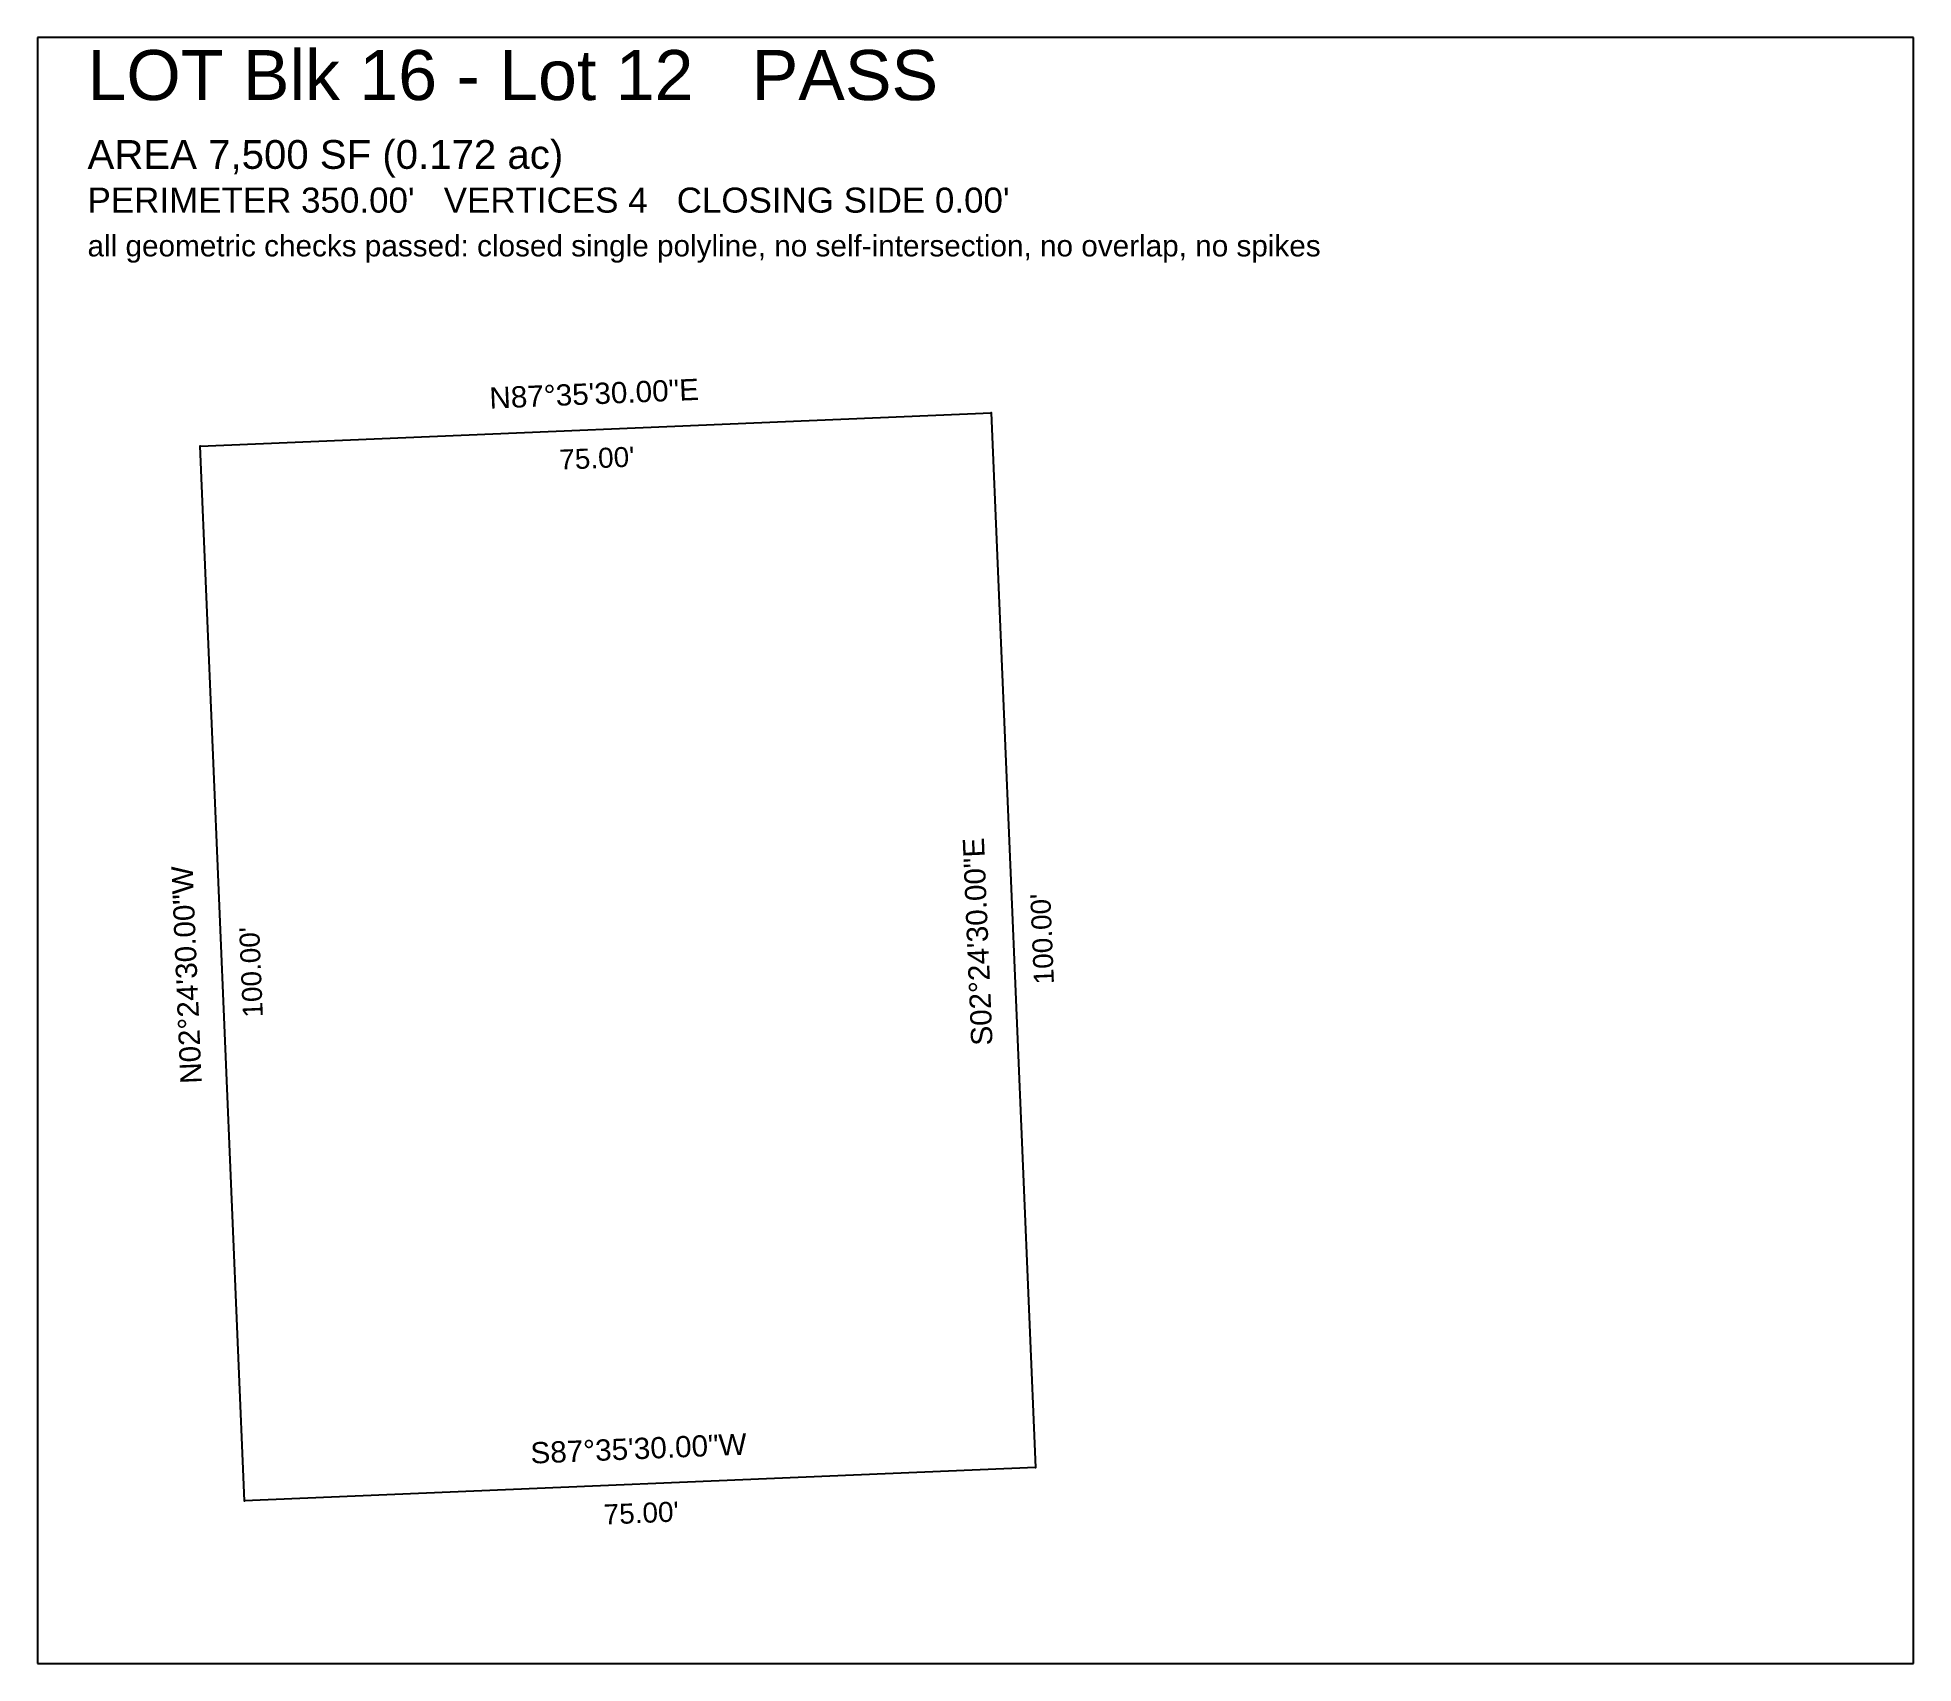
# Model space of a CAD drawing. Extents: x 0 to 1320, y -2400 to 260.
# Drawn here: x 1020 to 1320, y -600 to -340 of the extents above; entities that cross this region are included whole.
import ezdxf
from ezdxf.enums import TextEntityAlignment as Align

# ---------------------------------------------------------------- set-up
doc = ezdxf.new("R2010")
doc.units = 0
doc.linetypes.add('ROT_2.41', pattern=[0])
doc.linetypes.add('ROT_92.41', pattern=[0])
for name, color, linetype in [('LOT_POLYLINE', 4, 'CONTINUOUS'), ('SHEET_FRAME', 2, 'CONTINUOUS'), ('SHEET_LABELS', 7, 'CONTINUOUS')]:
    doc.layers.add(name, color=color, linetype=linetype)
doc.styles.get("Standard").update_dxf_attribs({"font": 'Arial'})

msp = doc.modelspace()

# ---------------------------------------------------------------- texts
at = {"layer": 'SHEET_LABELS'}
for s, height, p in [('LOT Blk 16 - Lot 12   PASS', 8, (1028, -350)), ('AREA 7,500 SF (0.172 ac)', 4.6, (1028, -361)), ("PERIMETER 350.00'   VERTICES 4   CLOSING SIDE 0.00'", 4, (1028, -368)), ('all geometric checks passed: closed single polyline, no self-intersection, no overlap, no spikes', 3.4, (1028, -375))]:
    msp.add_text(s, height=height, dxfattribs=at).set_placement(p)
at = {"layer": 'SHEET_LABELS', "linetype": 'ROT_2.41'}
for s, p in [('N87%%d35\'30.00"E', (1109.1287, -399.663)), ('S87%%d35\'30.00"W', (1116.223, -568.3423))]:
    msp.add_text(s, height=3.4, rotation=2.41, dxfattribs=at).set_placement(p, align=Align.BOTTOM_CENTER)
for p in [(1109.3808, -405.6577), (1116.4751, -574.337)]:
    msp.add_text("75.00'", height=3.2, rotation=2.41, dxfattribs=at).set_placement(p, align=Align.TOP_CENTER)
at = {"layer": 'SHEET_LABELS', "linetype": 'ROT_92.41'}
for s, p in [('S02%%d24\'30.00"E', (1173.0593, -484.4657)), ('N02%%d24\'30.00"W', (1046.5498, -489.7864))]:
    msp.add_text(s, height=3.4, rotation=92.41, dxfattribs=at).set_placement(p, align=Align.BOTTOM_CENTER)
for p in [(1179.054, -484.2136), (1052.5445, -489.5343)]:
    msp.add_text("100.00'", height=3.2, rotation=92.41, dxfattribs=at).set_placement(p, align=Align.TOP_CENTER)

# ---------------------------------------------------------------- linework, layer by layer
at = {"layer": 'LOT_POLYLINE'}
msp.add_lwpolyline([(1053.0943, -574), (1046, -405.3207), (1172.5094, -400), (1179.6038, -568.6793)], close=True, dxfattribs=at)
at = {"layer": 'SHEET_FRAME'}
for p, q in [((1320, -340), (1020, -340)), ((1020, -340), (1020, -600)), ((1320, -600), (1320, -340)), ((1020, -600), (1320, -600))]:
    msp.add_line(p, q, dxfattribs=at)
at = {"layer": 'SHEET_LABELS'}
for p in [(1172.5094, -400), (1046, -405.3207), (1179.6038, -568.6793), (1053.0943, -574)]:
    msp.add_point(p, dxfattribs=at)

msp.set_redraw_order([(e.dxf.handle, doc.entitydb.next_handle()) for e in msp.query("TEXT MTEXT ATTDEF DIMENSION ARC_DIMENSION")])  # texts and dimensions are drawn at this point

doc.saveas('drawing.dxf')
